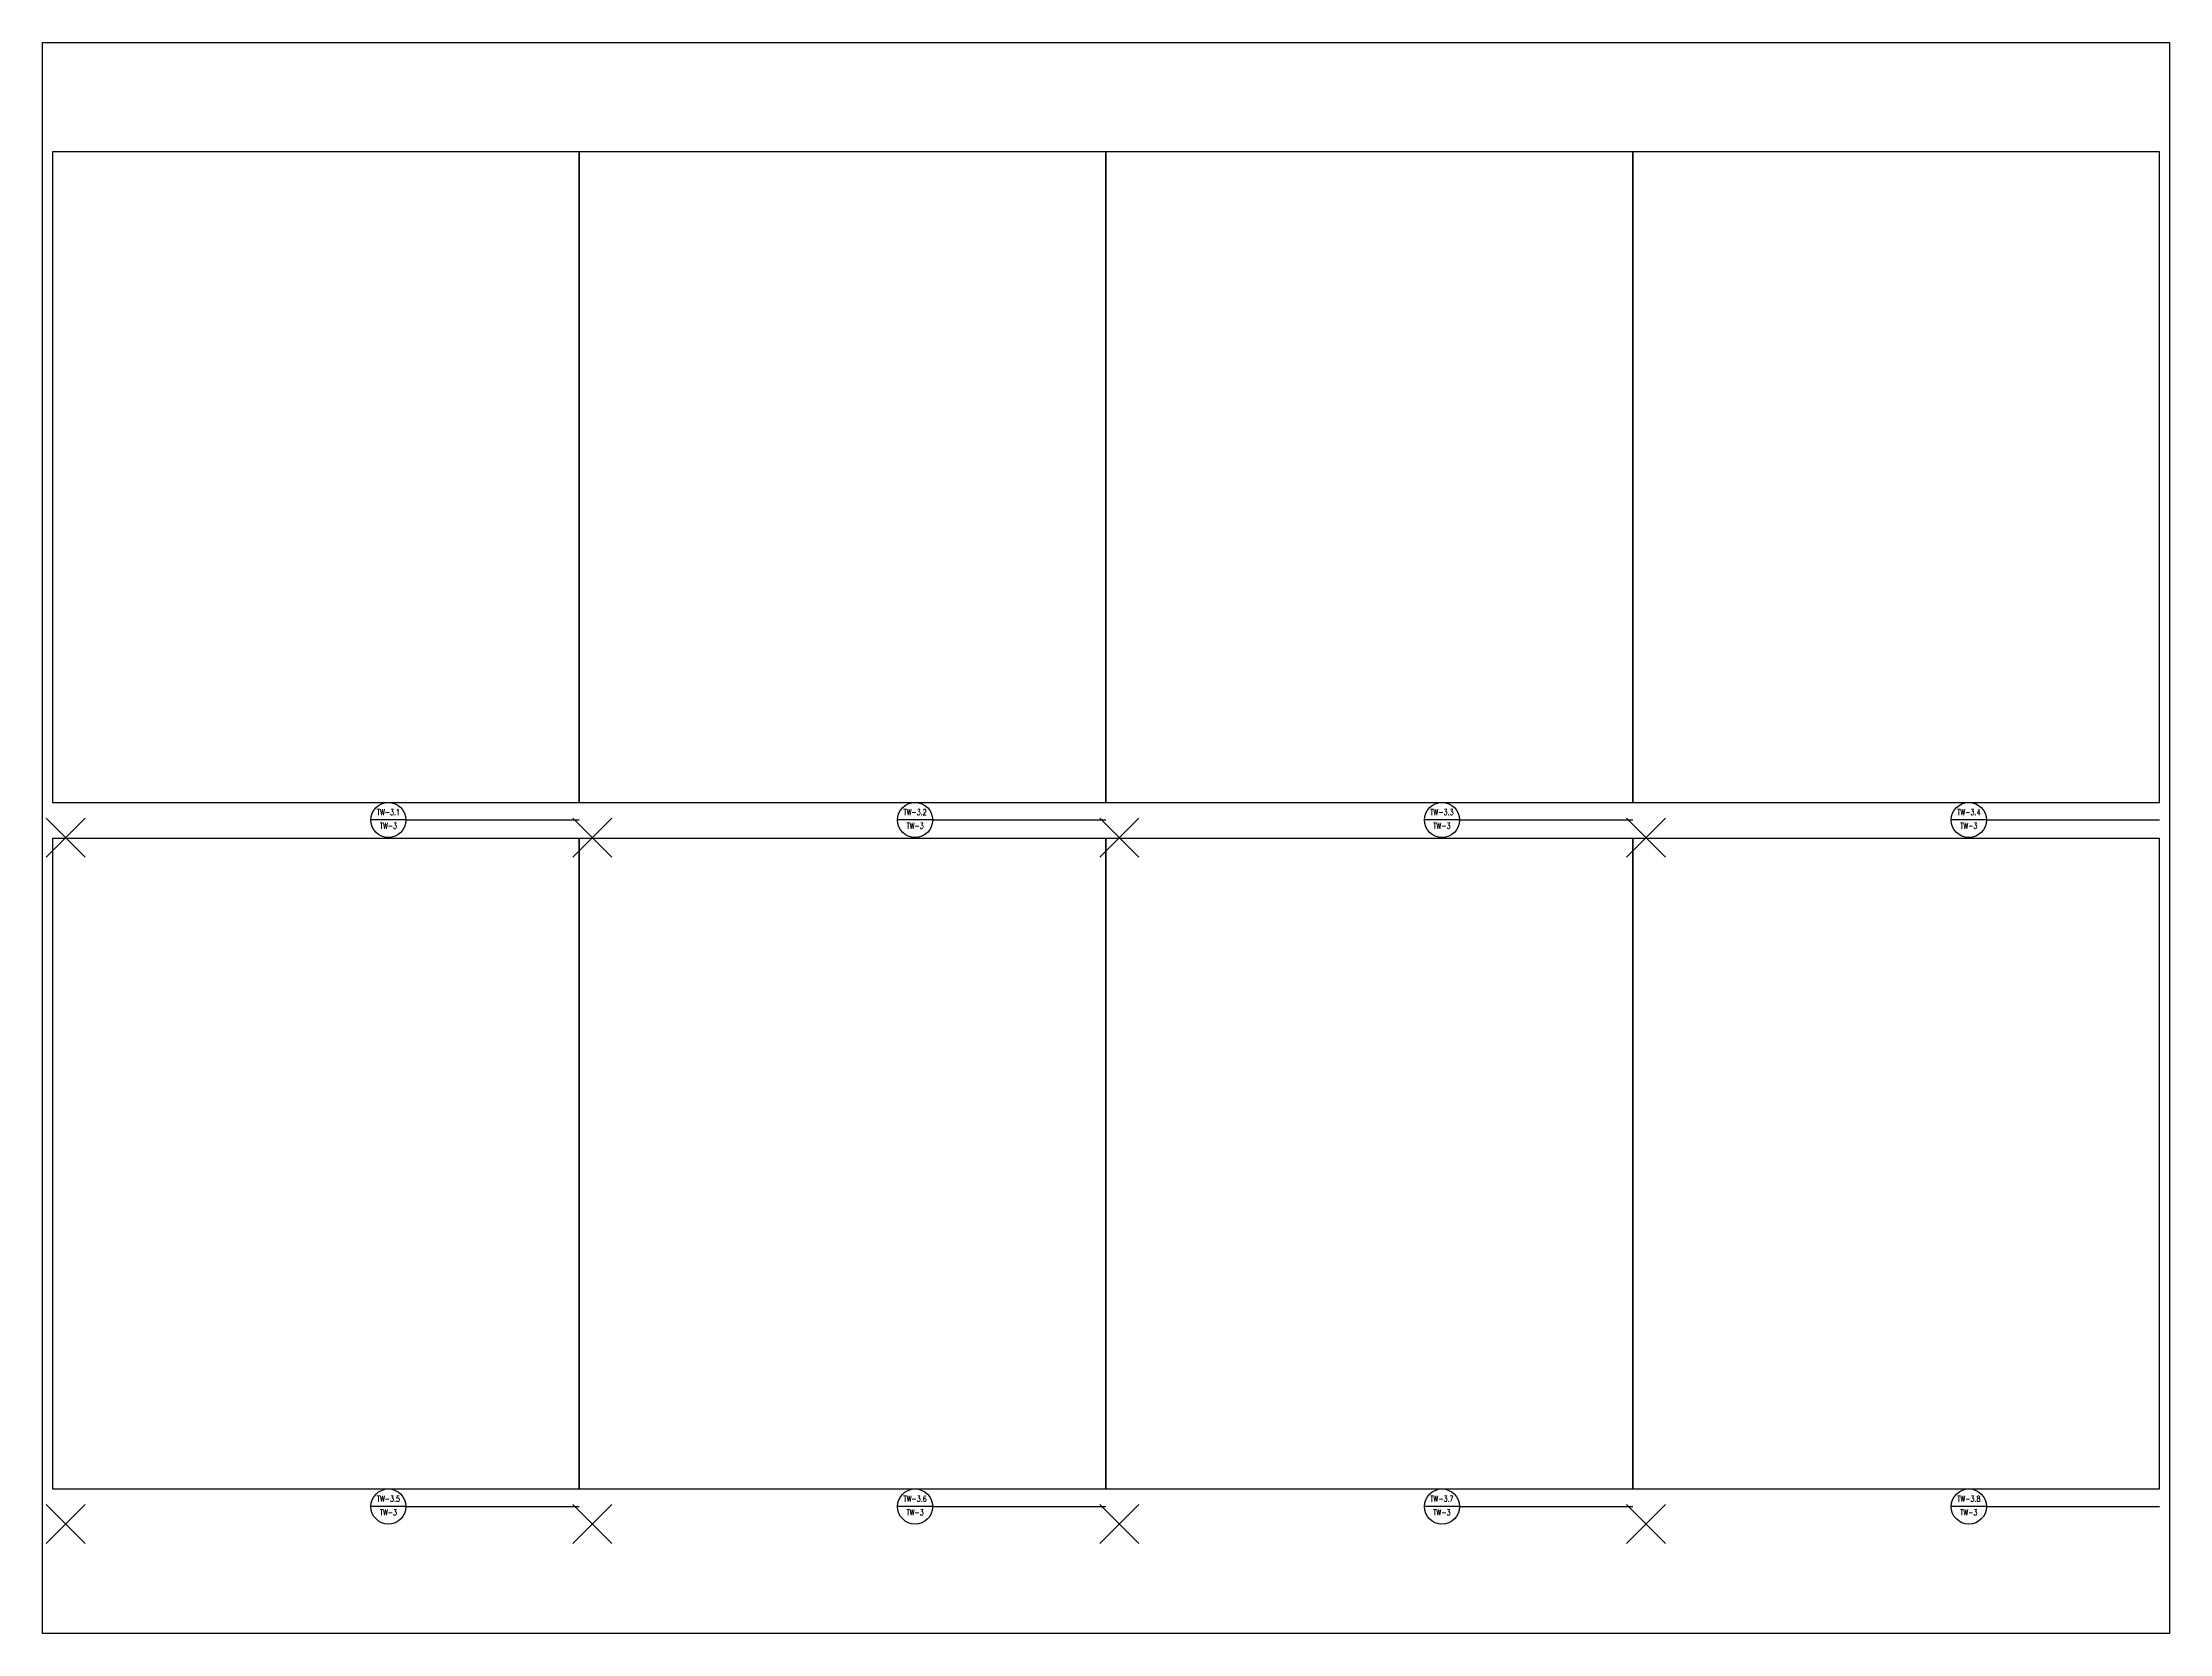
# Model space of a CAD drawing. Header units: millimetres. Extents: x -1 to 744, y -6 to 76.
# Drawn here: x 317 to 426, y -5.6 to 76 of the extents above; entities that cross this region are included whole.
import ezdxf
from ezdxf.enums import TextEntityAlignment as Align

# ---------------------------------------------------------------- set-up
doc = ezdxf.new("R2010")
doc.units = ezdxf.units.MM
doc.header["$MEASUREMENT"] = 0
doc.header["$PDMODE"] = 3
doc.header["$PDSIZE"] = 1
doc.layers.add('_TW-3', color=7, linetype='Continuous')
doc.layers.add('TW_REF_MARKER', color=7, linetype='Continuous')
doc.layers.add('_TW_Boundary', color=7, linetype='Continuous', plot=False)
doc.layers.add('_TW_Insertion_Point', color=1, linetype='Continuous', lineweight=25, plot=False)
doc.styles.add('ROMANS', font='ROMANS.shx')
doc.styles.add('STD', font='simplex.shx', dxfattribs={"height": 0.1})

# ---------------------------------------------------------------- blocks, each defined once
blk = doc.blocks.new('DTLBUB')
blk.add_line((0.313, 0), (-0.313, 0))
blk.add_circle((0, 0), 0.313)
at = {"style": 'STD', "flags": 12}
for tag, height, p in [('A1', 0.104, (0, 0.14)), ('M-000', 0.0781, (0, -0.103))]:
    blk.add_attdef(tag, text='', height=height, dxfattribs=at).set_placement(p, align=Align.MIDDLE)

msp = doc.modelspace()

# ---------------------------------------------------------------- linework, layer by layer
at = {"layer": '_TW-3'}
for p, q in [((335.61, 36.11), (344.49, 36.11)), ((362.62, 36.11), (371.51, 36.11)), ((389.64, 36.11), (398.53, 36.11)), ((416.65, 36.11), (425.54, 36.11)), ((335.61, 0.9), (344.49, 0.9)), ((362.62, 0.9), (371.51, 0.9)), ((389.64, 0.9), (398.53, 0.9)), ((416.65, 0.9), (425.54, 0.9))]:
    msp.add_line(p, q, dxfattribs=at)
at = {"layer": '_TW_Boundary', "color": 251}
for points in [[(316.97, 75.98), (426.05, 75.98), (426.05, -5.61), (316.97, -5.61)], [(317.48, 37.01), (344.49, 37.01), (344.49, 70.37), (317.48, 70.37)], [(344.49, 37.01), (371.51, 37.01), (371.51, 70.37), (344.49, 70.37)], [(371.51, 37.01), (398.53, 37.01), (398.53, 70.37), (371.51, 70.37)], [(398.53, 37.01), (425.54, 37.01), (425.54, 70.37), (398.53, 70.37)], [(317.48, 1.8), (344.49, 1.8), (344.49, 35.16), (317.48, 35.16)], [(344.49, 1.8), (371.51, 1.8), (371.51, 35.16), (344.49, 35.16)], [(371.51, 1.8), (398.53, 1.8), (398.53, 35.16), (371.51, 35.16)], [(398.53, 1.8), (425.54, 1.8), (425.54, 35.16), (398.53, 35.16)]]:
    msp.add_lwpolyline(points, close=True, dxfattribs=at)
at = {"layer": '_TW_Insertion_Point'}
for p in [(318.16, 35.21), (345.17, 35.21), (372.19, 35.21), (399.2, 35.21), (318.16, 0), (345.17, 0), (372.19, 0), (399.2, 0)]:
    msp.add_point(p, dxfattribs=at)

# ---------------------------------------------------------------- block references
at = {"layer": '_TW-3'}
ref = msp.add_blockref('DTLBUB', (334.71, 36.11), dxfattribs=dict(at, xscale=2.878068995225996, yscale=2.878068995225996, zscale=2.878068995225996))
ref.add_attrib('A1', 'TW-3.1', dxfattribs={"layer": 'TW_REF_MARKER', "height": 0.3, "rotation": 0.0509, "style": 'ROMANS', "width": 0.8, "flags": 12}).set_placement((334.71, 36.51), align=Align.MIDDLE)
ref.add_attrib('M-000', 'TW-3', dxfattribs={"layer": 'TW_REF_MARKER', "height": 0.3, "rotation": 0.0509, "style": 'ROMANS', "width": 0.8, "flags": 12}).set_placement((334.71, 35.81), align=Align.MIDDLE)
ref = msp.add_blockref('DTLBUB', (361.72, 36.11), dxfattribs=dict(at, xscale=2.878068995225996, yscale=2.878068995225996, zscale=2.878068995225996))
ref.add_attrib('A1', 'TW-3.2', dxfattribs={"layer": 'TW_REF_MARKER', "height": 0.3, "rotation": 0.0509, "style": 'ROMANS', "width": 0.8, "flags": 12}).set_placement((361.72, 36.51), align=Align.MIDDLE)
ref.add_attrib('M-000', 'TW-3', dxfattribs={"layer": 'TW_REF_MARKER', "height": 0.3, "rotation": 0.0509, "style": 'ROMANS', "width": 0.8, "flags": 12}).set_placement((361.72, 35.81), align=Align.MIDDLE)
ref = msp.add_blockref('DTLBUB', (388.74, 36.11), dxfattribs=dict(at, xscale=2.878068995225996, yscale=2.878068995225996, zscale=2.878068995225996))
ref.add_attrib('A1', 'TW-3.3', dxfattribs={"layer": 'TW_REF_MARKER', "height": 0.3, "rotation": 0.0509, "style": 'ROMANS', "width": 0.8, "flags": 12}).set_placement((388.74, 36.51), align=Align.MIDDLE)
ref.add_attrib('M-000', 'TW-3', dxfattribs={"layer": 'TW_REF_MARKER', "height": 0.3, "rotation": 0.0509, "style": 'ROMANS', "width": 0.8, "flags": 12}).set_placement((388.74, 35.81), align=Align.MIDDLE)
ref = msp.add_blockref('DTLBUB', (415.76, 36.11), dxfattribs=dict(at, xscale=2.878068995225996, yscale=2.878068995225996, zscale=2.878068995225996))
ref.add_attrib('A1', 'TW-3.4', dxfattribs={"layer": 'TW_REF_MARKER', "height": 0.3, "rotation": 0.0509, "style": 'ROMANS', "width": 0.8, "flags": 12}).set_placement((415.76, 36.51), align=Align.MIDDLE)
ref.add_attrib('M-000', 'TW-3', dxfattribs={"layer": 'TW_REF_MARKER', "height": 0.3, "rotation": 0.0509, "style": 'ROMANS', "width": 0.8, "flags": 12}).set_placement((415.76, 35.81), align=Align.MIDDLE)
ref = msp.add_blockref('DTLBUB', (334.71, 0.9), dxfattribs=dict(at, xscale=2.878068995225996, yscale=2.878068995225996, zscale=2.878068995225996))
ref.add_attrib('A1', 'TW-3.5', dxfattribs={"layer": 'TW_REF_MARKER', "height": 0.3, "rotation": 0.0509, "style": 'ROMANS', "width": 0.8, "flags": 12}).set_placement((334.71, 1.3), align=Align.MIDDLE)
ref.add_attrib('M-000', 'TW-3', dxfattribs={"layer": 'TW_REF_MARKER', "height": 0.3, "rotation": 0.0509, "style": 'ROMANS', "width": 0.8, "flags": 12}).set_placement((334.71, 0.6), align=Align.MIDDLE)
ref = msp.add_blockref('DTLBUB', (361.72, 0.9), dxfattribs=dict(at, xscale=2.878068995225994, yscale=2.878068995225994, zscale=2.878068995225994))
ref.add_attrib('A1', 'TW-3.6', dxfattribs={"layer": 'TW_REF_MARKER', "height": 0.3, "rotation": 0.0509, "style": 'ROMANS', "width": 0.8, "flags": 12}).set_placement((361.72, 1.3), align=Align.MIDDLE)
ref.add_attrib('M-000', 'TW-3', dxfattribs={"layer": 'TW_REF_MARKER', "height": 0.3, "rotation": 0.0509, "style": 'ROMANS', "width": 0.8, "flags": 12}).set_placement((361.72, 0.6), align=Align.MIDDLE)
ref = msp.add_blockref('DTLBUB', (388.74, 0.9), dxfattribs=dict(at, xscale=2.878068995225994, yscale=2.878068995225994, zscale=2.878068995225994))
ref.add_attrib('A1', 'TW-3.7', dxfattribs={"layer": 'TW_REF_MARKER', "height": 0.3, "rotation": 0.0509, "style": 'ROMANS', "width": 0.8, "flags": 12}).set_placement((388.74, 1.3), align=Align.MIDDLE)
ref.add_attrib('M-000', 'TW-3', dxfattribs={"layer": 'TW_REF_MARKER', "height": 0.3, "rotation": 0.0509, "style": 'ROMANS', "width": 0.8, "flags": 12}).set_placement((388.74, 0.6), align=Align.MIDDLE)
ref = msp.add_blockref('DTLBUB', (415.76, 0.9), dxfattribs=dict(at, xscale=2.878068995225994, yscale=2.878068995225994, zscale=2.878068995225994))
ref.add_attrib('A1', 'TW-3.8', dxfattribs={"layer": 'TW_REF_MARKER', "height": 0.3, "rotation": 0.0509, "style": 'ROMANS', "width": 0.8, "flags": 12}).set_placement((415.76, 1.3), align=Align.MIDDLE)
ref.add_attrib('M-000', 'TW-3', dxfattribs={"layer": 'TW_REF_MARKER', "height": 0.3, "rotation": 0.0509, "style": 'ROMANS', "width": 0.8, "flags": 12}).set_placement((415.76, 0.6), align=Align.MIDDLE)

doc.saveas('drawing.dxf')
